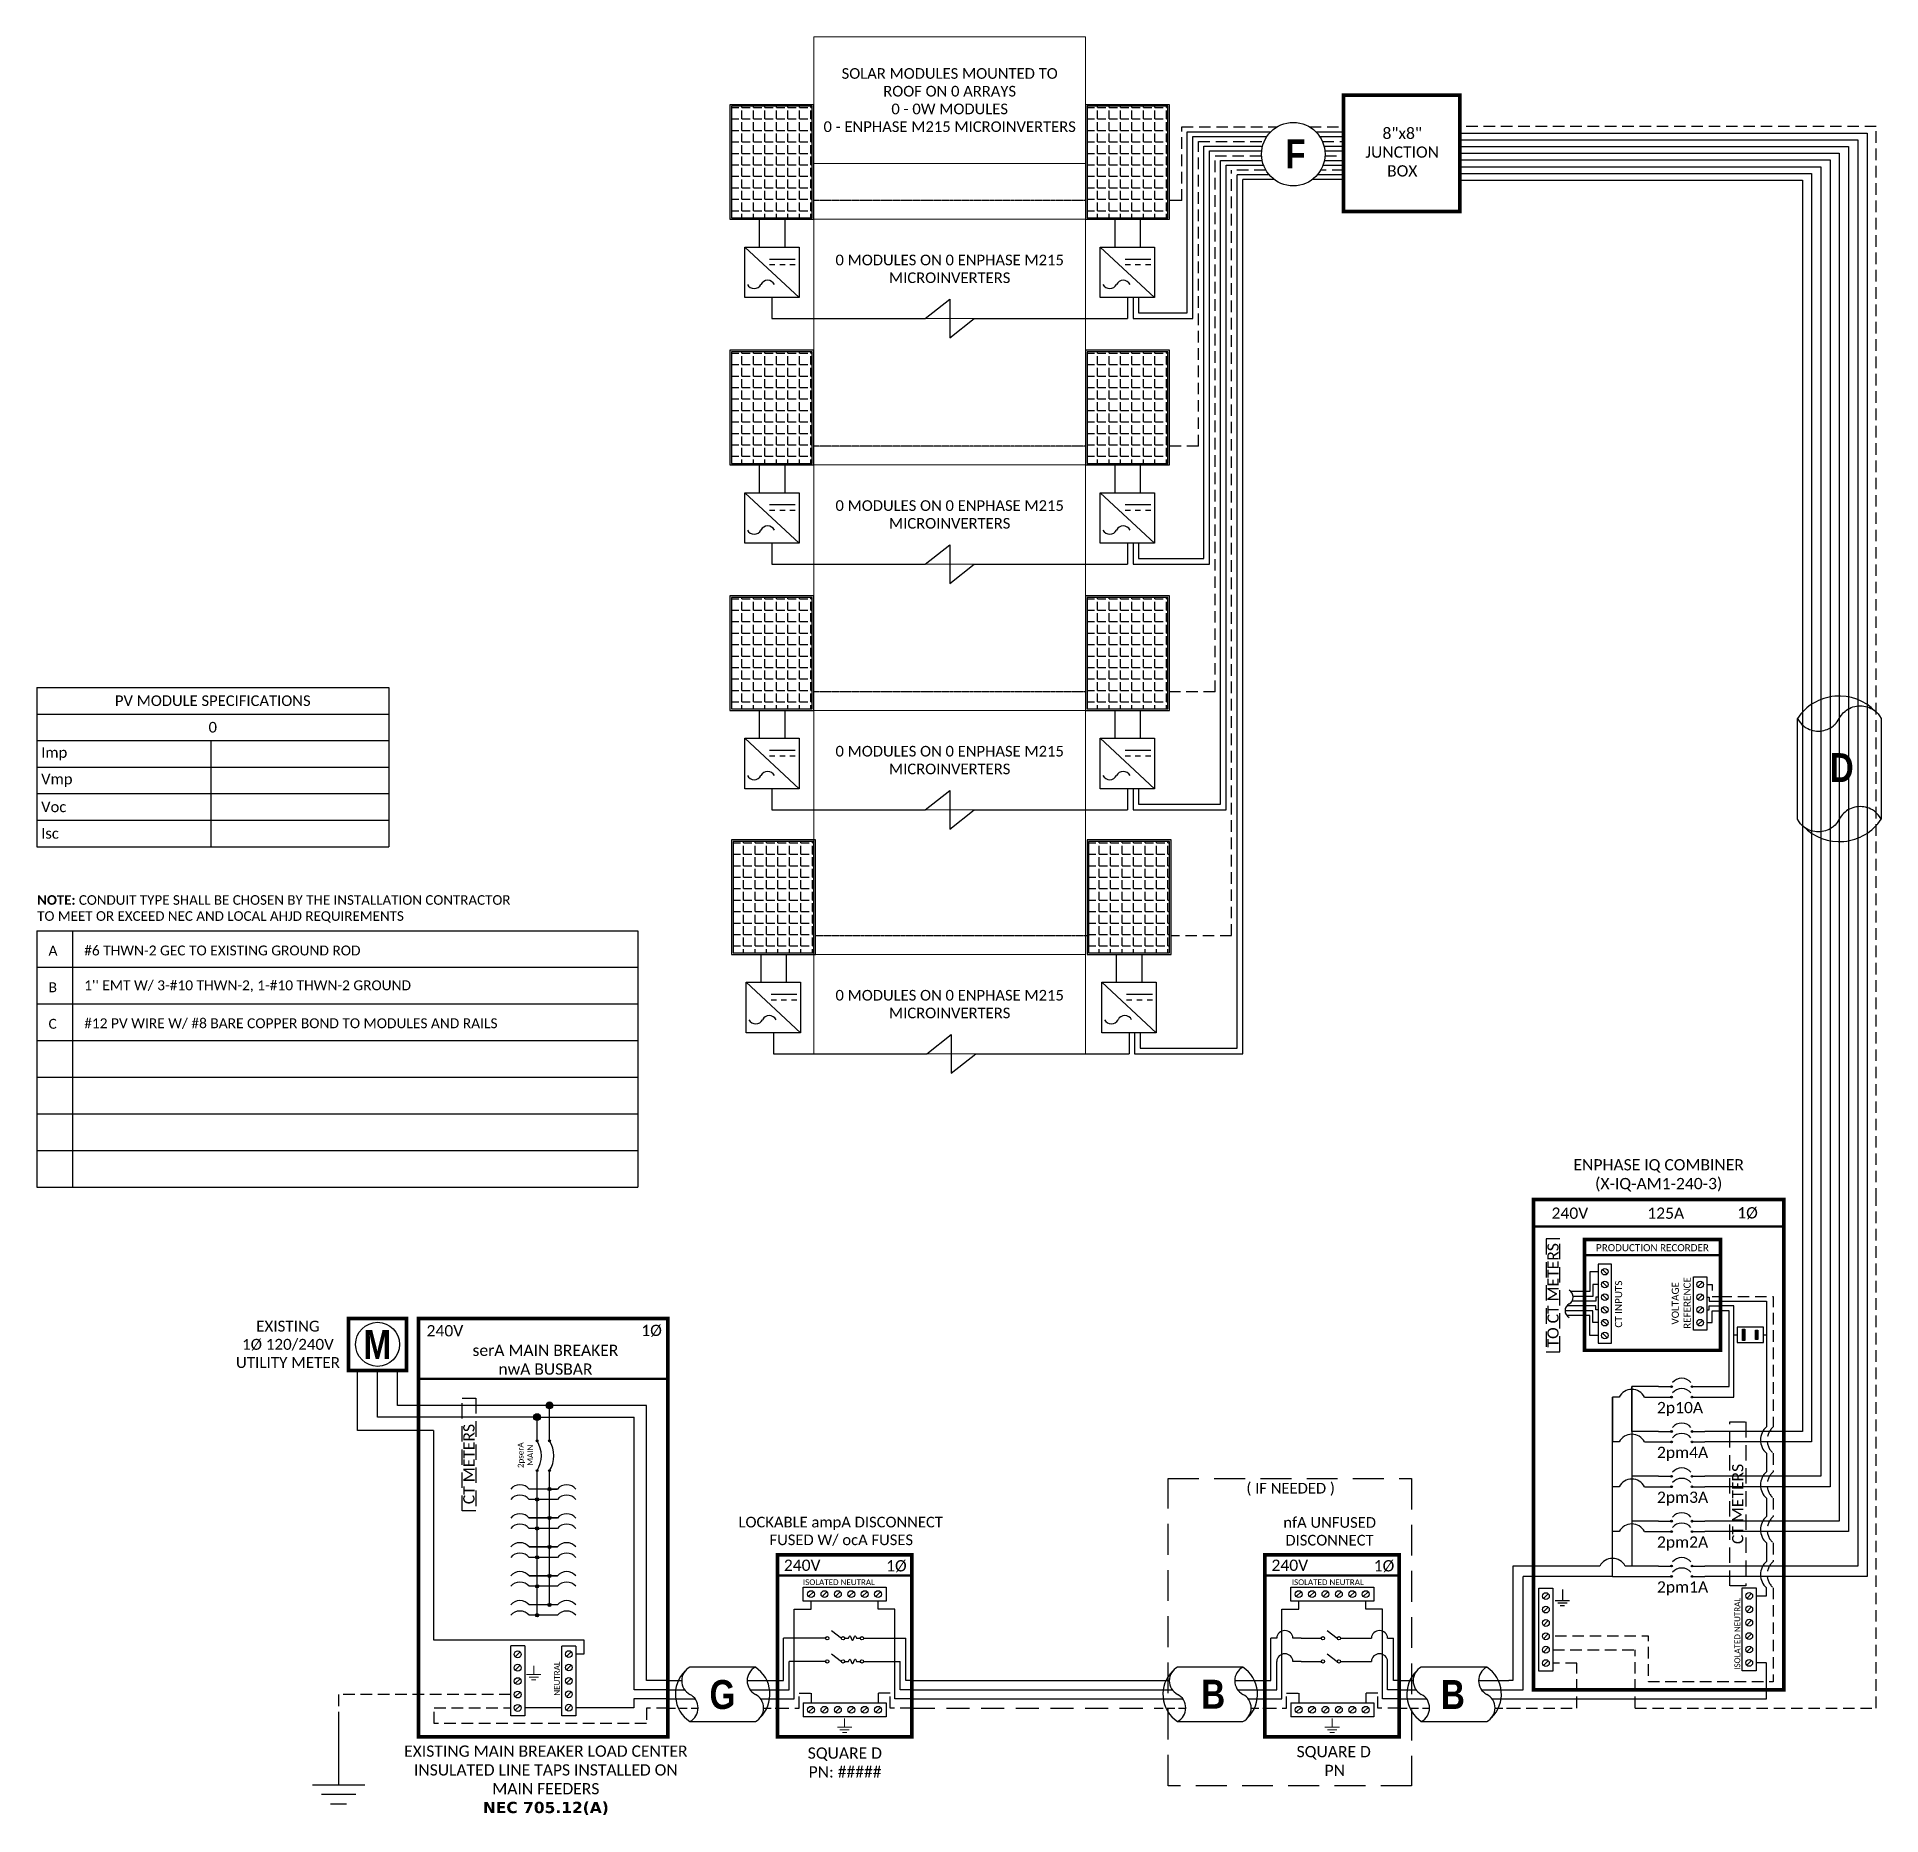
# Model space of a CAD drawing. Header units: feet. Extents: x 24463 to 25062, y 16038 to 16616.
import ezdxf

# ---------------------------------------------------------------- set-up
doc = ezdxf.new("R2010")
doc.units = ezdxf.units.FT
doc.header["$MEASUREMENT"] = 0
doc.linetypes.add('DASHED', pattern=[0.75, 0.5, -0.25])
doc.linetypes.add('HIDDEN', pattern=[0.375, 0.25, -0.125])
for name, color, linetype in [('E - MODULE', 7, 'Continuous'), ('ONE LINE BLOCKS', 7, 'Continuous'), ('TABLES', 7, 'Continuous'), ('TEXT', 7, 'Continuous'), ('Z - TITLEBLOCK TXT', 7, 'Continuous')]:
    doc.layers.add(name, color=color, linetype=linetype)
doc.styles.add('ONE LINE TXT', font='techb___.ttf')
doc.styles.get("Standard").update_dxf_attribs({"font": 'calibri.ttf'})

msp = doc.modelspace()

# ---------------------------------------------------------------- texts
at = {"color": 1, "linetype": 'Continuous', "char_height": 9.3833, "attachment_point": 1, "style": 'ONE LINE TXT'}
for s, insert in [('{\\W1;\\C256;F}', (24868.18, 16582.46)), ('{\\W1;\\C256;G}', (24681.24, 16082.17)), ('{\\W1;\\C256;B}', (24918.66, 16082.17))]:
    msp.add_mtext_dynamic_manual_height_columns(s, width=0.1385, gutter_width=2.13, heights=[0], dxfattribs=dict(at, insert=insert))
at = {"color": 10, "insert": (24462.99, 16337.04), "char_height": 3.10896, "attachment_point": 1}
msp.add_mtext_dynamic_manual_height_columns('\\A1;{\\fCalibri|b1|i0|c0|p34;NOTE:} {\\A0;\\H1.0052x;CONDUIT TYPE SHALL BE CHOSEN BY THE INSTALLATION CONTRACTOR\\PTO MEET OR EXCEED NEC AND LOCAL AHJD REQUIREMENTS}', width=164.3528, gutter_width=0, heights=[9.89], dxfattribs=at)
at = {"color": 1, "insert": (24603.14, 16151.67), "char_height": 3.658, "attachment_point": 5, "rotation": 90}
msp.add_mtext_dynamic_manual_height_columns(' CT METERS', width=27.4517, gutter_width=7.17, heights=[0], dxfattribs=at)

# ---------------------------------------------------------------- blocks, each defined once
blk = doc.blocks.new('*T26')
at = {"layer": 'Defpoints', "color": 8, "linetype": 'ByBlock', "lineweight": 0, "transparency": 16777216}
for p, q in [((0, 0), (88.16, 0)), ((0, 0), (0, -330.21)), ((88.16, 0), (88.16, -330.21)), ((0, -41.08), (88.16, -41.08)), ((0, -59.24), (88.16, -59.24)), ((0, -91.46), (88.16, -91.46)), ((0, -138.99), (88.16, -138.99)), ((0, -171.21), (88.16, -171.21)), ((0, -218.74), (88.16, -218.74)), ((0, -250.97), (88.16, -250.97)), ((0, -297.99), (88.16, -297.99)), ((0, -330.21), (88.16, -330.21))]:
    blk.add_line(p, q, dxfattribs=at)
at = {"color": 0, "linetype": 'Continuous', "transparency": 16777216, "char_height": 3.4544, "width": 83.574, "attachment_point": 5}
for s, insert in [('{\\fCalibri|b0|i0|c0;SOLAR MODULES MOUNTED TO ROOF ON 0 ARRAYS^J0 - 0W MODULES^J0 - ENPHASE M215 MICROINVERTERS', (44.08, -20.54)), ('{\\fCalibri|b0|i0|c0;', (44.08, -50.16)), ('{\\fCalibri|b0|i0|c0;0 MODULES ON 0 ENPHASE M215 MICROINVERTERS', (44.08, -75.35)), ('{\\fCalibri|b0|i0|c0;', (44.08, -115.23)), ('{\\fCalibri|b0|i0|c0;0 MODULES ON 0 ENPHASE M215 MICROINVERTERS', (44.08, -155.1)), ('{\\fCalibri|b0|i0|c0;', (44.08, -194.98)), ('{\\fCalibri|b0|i0|c0;0 MODULES ON 0 ENPHASE M215 MICROINVERTERS', (44.08, -234.86)), ('{\\fCalibri|b0|i0|c0;', (44.08, -274.48)), ('{\\fCalibri|b0|i0|c0;0 MODULES ON 0 ENPHASE M215 MICROINVERTERS', (44.08, -314.1))]:
    blk.add_mtext(s, dxfattribs=dict(at, insert=insert))
blk = doc.blocks.new('*U14')
at = {"color": 7, "linetype": 'Continuous'}
for p, q in [((-7.14, 13.31), (-28.39, 13.31)), ((-28.39, -4.31), (-7.14, -4.31))]:
    blk.add_line(p, q, dxfattribs=at)
at = {"color": 7}
for p, q in [((-35.53, 9), (-31.05, 9)), ((-9.81, 9), (0, 9))]:
    blk.add_line(p, q, dxfattribs=at)
at = {"color": 10}
for p, q in [((-35.53, 6), (-30.11, 6)), ((-8.87, 6), (0, 6))]:
    blk.add_line(p, q, dxfattribs=at)
at = {"color": 253}
for p, q in [((-35.53, 3), (-26.66, 3)), ((-5.41, 3), (0, 3))]:
    blk.add_line(p, q, dxfattribs=at)
at = {"color": 92, "linetype": 'HIDDEN', "ltscale": 10}
for p, q in [((-4.48, 0), (0, 0)), ((-35.53, 0), (-25.72, 0))]:
    blk.add_line(p, q, dxfattribs=at)
at = {"color": 7, "linetype": 'Continuous'}
for centre, start, end in [((-22.54, 4.5), 133.97324, 236.42648), ((-12.99, 4.5), 313.97324, 56.42648)]:
    blk.add_arc(centre, 10.58, start, end, dxfattribs=at)
at = {"linetype": 'Continuous'}
for centre, start, end in [((-26.08, 8.91), 117.66392, 242.33608), ((-4.83, 8.91), 117.66392, 242.33608), ((-30.7, 0.09), 297.66392, 62.33608), ((-9.45, 0.09), 297.66392, 62.33608)]:
    blk.add_arc(centre, 4.98, start, end, dxfattribs=at)
blk = doc.blocks.new('unfusedDisconnect')
at = {"lineweight": 50}
blk.add_line((-43.61, 43.06), (0, 43.06), dxfattribs=at)
at = {"color": 1, "linetype": 'Continuous'}
for p, q in [((-35.27, 34.78), (-35.27, 39.32)), ((-35.27, 39.32), (-8.32, 39.32)), ((-8.32, 39.32), (-8.32, 34.78)), ((-8.32, 34.78), (-35.27, 34.78)), ((-23.43, 25.18), (-20.16, 22.74)), ((-31.89, 22.73), (-25.32, 22.73)), ((-19.08, 22.73), (-11.7, 22.73)), ((-31.89, 15.2), (-25.32, 15.2)), ((-23.43, 17.65), (-20.16, 15.2)), ((-19.08, 15.2), (-11.7, 15.19)), ((-35.27, 1.76), (-8.32, 1.76)), ((-35.27, 1.76), (-35.27, -2.78)), ((-8.32, 1.76), (-8.32, -2.78)), ((-8.32, -2.78), (-35.27, -2.78))]:
    blk.add_line(p, q, dxfattribs=at)
at = {"color": 4, "linetype": 'Continuous'}
for p, q in [((-31.89, 37.83), (-33.46, 36.26)), ((-27.53, 37.83), (-29.11, 36.26)), ((-23.18, 37.83), (-24.76, 36.26)), ((-18.83, 37.83), (-20.41, 36.26)), ((-14.48, 37.83), (-16.06, 36.26)), ((-10.13, 37.83), (-11.7, 36.26)), ((-31.89, 0.28), (-33.46, -1.3)), ((-27.53, 0.28), (-29.11, -1.3)), ((-23.18, 0.28), (-24.76, -1.3)), ((-18.83, 0.28), (-20.41, -1.3)), ((-14.48, 0.28), (-16.06, -1.3)), ((-10.13, 0.28), (-11.7, -1.3))]:
    blk.add_line(p, q, dxfattribs=at)
at = {"color": 253, "linetype": 'Continuous'}
for p, q in [((-38.16, 3), (-38.16, 32.17)), ((-38.16, 32.17), (-32.67, 32.17)), ((-32.67, 32.17), (-32.67, 34.78)), ((-10.92, 32.17), (-10.92, 34.78)), ((-5.43, 32.17), (-10.92, 32.17)), ((-5.43, 3), (-5.43, 32.17)), ((-43.61, 3), (-38.16, 3)), ((0, 3), (-5.43, 3))]:
    blk.add_line(p, q, dxfattribs=at)
at = {"color": 7, "linetype": 'Continuous'}
for p, q in [((-41.66, 9), (-41.66, 22.73)), ((-39.8, 22.73), (-41.66, 22.73)), ((-31.89, 22.73), (-34.52, 22.73)), ((-11.7, 22.73), (-9.07, 22.73)), ((-3.79, 22.73), (-1.93, 22.73)), ((-1.93, 9), (-1.93, 22.73))]:
    blk.add_line(p, q, dxfattribs=at)
at = {"color": 10, "linetype": 'Continuous'}
for p, q in [((-39.8, 6), (-39.8, 15.2)), ((-31.89, 15.2), (-34.52, 15.2)), ((-11.7, 15.2), (-9.07, 15.2)), ((-3.79, 6), (-3.79, 15.2)), ((-43.61, 6), (-39.8, 6)), ((0, 6), (-3.79, 6))]:
    blk.add_line(p, q, dxfattribs=at)
at = {"color": 7}
for p, q in [((-43.61, 9), (-41.66, 9)), ((0, 9), (-1.93, 9))]:
    blk.add_line(p, q, dxfattribs=at)
at = {"color": 92, "linetype": 'HIDDEN', "ltscale": 15}
for p, q in [((-43.61, 0), (-36.58, 0)), ((-36.58, 0), (-36.58, 4.9)), ((-36.58, 4.9), (-32.67, 4.9)), ((-32.67, 4.9), (-32.67, 1.76)), ((-7.01, 4.9), (-10.92, 4.9)), ((-10.92, 4.9), (-10.92, 1.76)), ((-7.01, 0), (-7.01, 4.9)), ((0, 0), (-7.01, 0))]:
    blk.add_line(p, q, dxfattribs=at)
at = {"lineweight": 50, "const_width": 1.19}
blk.add_lwpolyline([(-43.61, -9.34), (-43.61, 49.84), (0, 49.84), (0, -9.34)], close=True, dxfattribs=at)
at = {"color": 92, "linetype": 'Continuous', "lineweight": 5, "ltscale": 0.05, "flags": 128}
for points in [[(-21.8, -3.32), (-21.8, -6.17)], [(-24.14, -6.17), (-19.45, -6.17)], [(-20.27, -7.03), (-23.32, -7.03)], [(-21.08, -7.9), (-22.51, -7.9)]]:
    blk.add_lwpolyline(points, dxfattribs=at)
at = {"color": 4, "linetype": 'Continuous'}
for centre in [(-32.67, 37.05), (-28.32, 37.05), (-23.97, 37.05), (-19.62, 37.05), (-15.27, 37.05), (-10.92, 37.05), (-32.67, -0.51), (-28.32, -0.51), (-23.97, -0.51), (-19.62, -0.51), (-15.27, -0.51), (-10.92, -0.51)]:
    blk.add_circle(centre, 1.11, dxfattribs=at)
at = {"color": 1, "linetype": 'Continuous'}
for centre in [(-24.78, 22.73), (-19.62, 22.73), (-24.78, 15.2), (-19.62, 15.2)]:
    blk.add_circle(centre, 0.541, dxfattribs=at)
at = {"color": 7, "linetype": 'Continuous'}
for centre in [(-37.16, 22.58), (-6.43, 22.58)]:
    blk.add_arc(centre, 2.64, 3.28193, 176.71807, dxfattribs=at)
at = {"color": 10, "linetype": 'Continuous'}
for centre in [(-37.16, 15.04), (-6.43, 15.04)]:
    blk.add_arc(centre, 2.64, 3.28193, 176.71807, dxfattribs=at)
at = {"color": 4, "linetype": 'Continuous'}
blk.add_text('ISOLATED NEUTRAL', height=1.8743, dxfattribs=at).set_placement((-34.91, 39.97))
at = {"color": 1}
for s, width, gutter_width, heights, insert, char_height, attachment_point in [('\\A1;\\pi17.559;nfA UNFUSED\\P\\pi18.229;DISCONNECT', 64.922, 0, [11.89], (-55.21, 62.04), 3.4544, 1), ('240V', 0.1481, 0.75, [0], (-35.55, 46.4), 3.658, 5), ('1Ø', 0.1481, 0.75, [0], (-4.98, 46.1), 3.658, 5), ('\\A1;\\pi13.903,t32.191;SQUARE D\\P\\pi22.981,t41.269;PN', 51.6906, 0.203, [45.94], (-47.25, -12.27), 3.6576, 1)]:
    blk.add_mtext_dynamic_manual_height_columns(s, width=width, gutter_width=gutter_width, heights=heights, dxfattribs=dict(at, insert=insert, char_height=char_height, attachment_point=attachment_point))
blk = doc.blocks.new('*U15')
at = {"color": 10, "linetype": 'DASHED', "ltscale": 20}
blk.add_lwpolyline([(-75.05, 74.56), (3.97, 74.56), (3.97, -25.17), (-75.05, -25.17)], close=True, dxfattribs=at)
at = {"color": 7}
for name, p in [('unfusedDisconnect', (0, 0)), ('*U14', (-43.61, 0))]:
    blk.add_blockref(name, p, dxfattribs=at)
at = {"color": 10, "insert": (-50.86, 73.16), "char_height": 3.4544, "attachment_point": 1}
blk.add_mtext_dynamic_manual_height_columns('\\A1;\\pi1.2092;( IF NEEDED )', width=30.7523, gutter_width=0, heights=[6.58], dxfattribs=at)
at = {"color": 1, "linetype": 'Continuous', "insert": (-64.3, 9.22), "char_height": 9.3833, "attachment_point": 1, "style": 'ONE LINE TXT'}
blk.add_mtext_dynamic_manual_height_columns('{\\W1;\\C256;B}', width=0.1385, gutter_width=2.13, heights=[0], dxfattribs=at)
blk = doc.blocks.new('*U21')
at = {"lineweight": 50}
blk.add_line((-43.61, 43.06), (0, 43.06), dxfattribs=at)
at = {"color": 1, "linetype": 'Continuous'}
for p, q in [((-35.27, 34.78), (-35.27, 39.32)), ((-35.27, 39.32), (-8.32, 39.32)), ((-8.32, 39.32), (-8.32, 34.78)), ((-8.32, 34.78), (-35.27, 34.78)), ((-26.07, 25.18), (-22.81, 22.74)), ((-21.73, 22.73), (-20.49, 22.73)), ((-17.94, 22.73), (-16.7, 22.73)), ((-26.07, 17.65), (-22.81, 15.2)), ((-21.73, 15.2), (-20.49, 15.2)), ((-17.94, 15.2), (-16.7, 15.2)), ((-35.27, 1.76), (-8.32, 1.76)), ((-35.27, 1.76), (-35.27, -2.78)), ((-8.32, 1.76), (-8.32, -2.78)), ((-8.32, -2.78), (-35.27, -2.78))]:
    blk.add_line(p, q, dxfattribs=at)
at = {"color": 4, "linetype": 'Continuous'}
for p, q in [((-31.89, 37.83), (-33.46, 36.26)), ((-27.53, 37.83), (-29.11, 36.26)), ((-23.18, 37.83), (-24.76, 36.26)), ((-18.83, 37.83), (-20.41, 36.26)), ((-14.48, 37.83), (-16.06, 36.26)), ((-10.13, 37.83), (-11.7, 36.26)), ((-31.89, 0.28), (-33.46, -1.3)), ((-27.53, 0.28), (-29.11, -1.3)), ((-23.18, 0.28), (-24.76, -1.3)), ((-18.83, 0.28), (-20.41, -1.3)), ((-14.48, 0.28), (-16.06, -1.3)), ((-10.13, 0.28), (-11.7, -1.3))]:
    blk.add_line(p, q, dxfattribs=at)
at = {"color": 253, "linetype": 'Continuous'}
for p, q in [((-38.16, 3), (-38.16, 32.17)), ((-38.16, 32.17), (-32.67, 32.17)), ((-32.67, 32.17), (-32.67, 34.78)), ((-10.92, 32.17), (-10.92, 34.78)), ((-5.43, 32.17), (-10.92, 32.17)), ((-5.43, 3), (-5.43, 32.17)), ((-43.61, 3), (-38.16, 3)), ((0, 3), (-5.43, 3))]:
    blk.add_line(p, q, dxfattribs=at)
at = {"color": 7, "linetype": 'Continuous'}
for p, q in [((-27.97, 22.73), (-41.66, 22.73)), ((-41.66, 9), (-41.66, 22.73)), ((-15.62, 22.73), (-1.93, 22.73)), ((-1.93, 9), (-1.93, 22.73))]:
    blk.add_line(p, q, dxfattribs=at)
at = {"color": 10, "linetype": 'Continuous'}
for p, q in [((-27.97, 15.2), (-39.8, 15.2)), ((-39.8, 6), (-39.8, 15.2)), ((-15.62, 15.2), (-3.79, 15.19)), ((-3.79, 6), (-3.79, 15.2)), ((-43.61, 6), (-39.8, 6)), ((0, 6), (-3.79, 6))]:
    blk.add_line(p, q, dxfattribs=at)
at = {"color": 7}
for p, q in [((-43.61, 9), (-41.66, 9)), ((0, 9), (-1.93, 9))]:
    blk.add_line(p, q, dxfattribs=at)
at = {"color": 92, "linetype": 'HIDDEN', "ltscale": 15}
for p, q in [((-43.61, 0), (-36.58, 0)), ((-36.58, 0), (-36.58, 4.9)), ((-36.58, 4.9), (-32.67, 4.9)), ((-32.67, 4.9), (-32.67, 1.76)), ((-7.01, 4.9), (-10.92, 4.9)), ((-10.92, 4.9), (-10.92, 1.76)), ((-7.01, 0), (-7.01, 4.9)), ((0, 0), (-7.01, 0))]:
    blk.add_line(p, q, dxfattribs=at)
at = {"lineweight": 50, "const_width": 1.19}
blk.add_lwpolyline([(-43.61, -9.34), (-43.61, 49.84), (0, 49.84), (0, -9.34)], close=True, dxfattribs=at)
at = {"color": 92, "linetype": 'Continuous', "lineweight": 5, "ltscale": 0.05, "flags": 128}
for points in [[(-21.8, -3.32), (-21.8, -6.17)], [(-24.14, -6.17), (-19.45, -6.17)], [(-20.27, -7.03), (-23.32, -7.03)], [(-21.08, -7.9), (-22.51, -7.9)]]:
    blk.add_lwpolyline(points, dxfattribs=at)
at = {"color": 4, "linetype": 'Continuous'}
for centre in [(-32.67, 37.05), (-28.32, 37.05), (-23.97, 37.05), (-19.62, 37.05), (-15.27, 37.05), (-10.92, 37.05), (-32.67, -0.51), (-28.32, -0.51), (-23.97, -0.51), (-19.62, -0.51), (-15.27, -0.51), (-10.92, -0.51)]:
    blk.add_circle(centre, 1.11, dxfattribs=at)
at = {"color": 1, "linetype": 'Continuous'}
for centre in [(-27.43, 22.73), (-22.27, 22.73), (-16.16, 22.73), (-27.43, 15.2), (-22.27, 15.2), (-16.16, 15.19)]:
    blk.add_circle(centre, 0.541, dxfattribs=at)
for points in [[(-20.49, 22.73), (-20.12, 23.49), (-19.22, 21.97), (-18.39, 23.49), (-17.94, 22.73)], [(-20.49, 15.2), (-20.12, 15.96), (-19.22, 14.43), (-18.39, 15.96), (-17.94, 15.2)]]:
    blk.add_spline(points, degree=3, dxfattribs=at)
at = {"color": 7}
blk.add_blockref('*U14', (-43.61, 0), dxfattribs=at)
at = {"color": 4, "linetype": 'Continuous'}
blk.add_text('ISOLATED NEUTRAL', height=1.8743, dxfattribs=at).set_placement((-35.32, 39.97))
at = {"color": 1}
for s, width, gutter_width, heights, insert, char_height, attachment_point in [('\\A1;\\pi2.6661;LOCKABLE ampA DISCONNECT \\P\\pi12.722;FUSED W/ ocA FUSES', 71.8931, 92.23, [18.56], (-58.88, 62.16), 3.4544, 1), ('240V', 0.1481, 0.75, [0], (-35.55, 46.4), 3.658, 5), ('1Ø', 0.1481, 0.75, [0], (-4.98, 46.1), 3.658, 5), ('\\A1;\\pi5.5987,t23.887;SQUARE D\\P\\pi5.8899,t24.178;PN: #####', 35.0816, 28.88, [13.54], (-39.35, -12.75), 3.6576, 1)]:
    blk.add_mtext_dynamic_manual_height_columns(s, width=width, gutter_width=gutter_width, heights=heights, dxfattribs=dict(at, insert=insert, char_height=char_height, attachment_point=attachment_point))
blk = doc.blocks.new('lineTapPanel')
at = {"linetype": 'Continuous'}
h = blk.add_hatch(color=254, dxfattribs=at)
h.dxf.hatch_style = 1
edge = h.paths.add_edge_path()
edge.add_arc((-38.44, 98.34), 1.11, 0, 360)
h = blk.add_hatch(color=254, dxfattribs=at)
h.dxf.hatch_style = 1
edge = h.paths.add_edge_path()
edge.add_arc((-42.47, 94.51), 1.11, 0, 360)
h = blk.add_hatch(color=1, dxfattribs=at)
h.dxf.hatch_style = 1
edge = h.paths.add_edge_path()
edge.add_arc((-42.47, 86.8), 0.291, 0, 360)
h = blk.add_hatch(color=1, dxfattribs=at)
h.dxf.hatch_style = 1
edge = h.paths.add_edge_path()
edge.add_arc((-38.44, 86.8), 0.291, 0, 360)
h = blk.add_hatch(color=1, dxfattribs=at)
h.dxf.hatch_style = 1
edge = h.paths.add_edge_path()
edge.add_arc((-42.47, 77.16), 0.291, 0, 360)
h = blk.add_hatch(color=1, dxfattribs=at)
h.dxf.hatch_style = 1
edge = h.paths.add_edge_path()
edge.add_arc((-38.44, 77.16), 0.291, 0, 360)
h = blk.add_hatch(color=1, dxfattribs=at)
h.dxf.hatch_style = 1
edge = h.paths.add_edge_path()
edge.add_arc((-42.47, 67.78), 0.528, 0, 360)
h = blk.add_hatch(color=1, dxfattribs=at)
h.dxf.hatch_style = 1
edge = h.paths.add_edge_path()
edge.add_arc((-38.44, 71.16), 0.528, 0, 360)
h = blk.add_hatch(color=1, dxfattribs=at)
h.dxf.hatch_style = 1
edge = h.paths.add_edge_path()
edge.add_arc((-38.44, 61.76), 0.528, 0, 360)
h = blk.add_hatch(color=1, dxfattribs=at)
h.dxf.hatch_style = 1
edge = h.paths.add_edge_path()
edge.add_arc((-42.47, 58.38), 0.528, 0, 360)
h = blk.add_hatch(color=1, dxfattribs=at)
h.dxf.hatch_style = 1
edge = h.paths.add_edge_path()
edge.add_arc((-42.47, 48.98), 0.528, 0, 360)
h = blk.add_hatch(color=1, dxfattribs=at)
h.dxf.hatch_style = 1
edge = h.paths.add_edge_path()
edge.add_arc((-38.44, 52.36), 0.528, 0, 360)
h = blk.add_hatch(color=1, dxfattribs=at)
h.dxf.hatch_style = 1
edge = h.paths.add_edge_path()
edge.add_arc((-38.44, 42.95), 0.528, 0, 360)
h = blk.add_hatch(color=1, dxfattribs=at)
h.dxf.hatch_style = 1
edge = h.paths.add_edge_path()
edge.add_arc((-42.47, 39.58), 0.528, 0, 360)
h = blk.add_hatch(color=1, dxfattribs=at)
h.dxf.hatch_style = 1
edge = h.paths.add_edge_path()
edge.add_arc((-42.47, 30.17), 0.528, 0, 360)
h = blk.add_hatch(color=1, dxfattribs=at)
h.dxf.hatch_style = 1
edge = h.paths.add_edge_path()
edge.add_arc((-38.44, 33.55), 0.528, 0, 360)
at = {"color": 155, "true_color": 0x647190}
blk.add_line((-80.92, 126.59), (0, 126.59), dxfattribs=at)
at = {"color": 253, "linetype": 'Continuous'}
for p, q in [((-100.73, 90.2), (-100.73, 109.7)), ((-76.04, 90.2), (-100.73, 90.2)), ((-76.04, 90.2), (-76.04, 22.16)), ((-76.04, 22.16), (-27.25, 22.16)), ((-27.25, 22.16), (-27.25, 17.57)), ((-27.25, 17.57), (-29.89, 17.57)), ((-11.01, 0.16), (-29.89, 0.16)), ((0, 3), (-11.01, 3)), ((-11.01, 3), (-11.01, 0.16))]:
    blk.add_line(p, q, dxfattribs=at)
at = {"color": 10, "linetype": 'Continuous'}
for p, q in [((-94.24, 94.51), (-94.24, 109.7)), ((-43.58, 94.51), (-94.24, 94.51)), ((-42.47, 87.09), (-42.47, 93.4)), ((-41.36, 94.51), (-10.98, 94.51)), ((-10.98, 6), (-10.98, 94.51)), ((-42.47, 30.17), (-42.47, 76.87)), ((-35.88, 67.78), (-45.04, 67.78)), ((-35.88, 58.38), (-45.04, 58.38)), ((-35.88, 48.98), (-45.04, 48.98)), ((-35.88, 39.58), (-45.04, 39.58)), ((-35.88, 30.17), (-45.04, 30.17)), ((0, 6), (-10.98, 6))]:
    blk.add_line(p, q, dxfattribs=at)
at = {"color": 7, "linetype": 'Continuous'}
for p, q in [((-87.75, 98.34), (-87.75, 109.7)), ((-39.56, 98.34), (-87.75, 98.34)), ((-38.44, 87.09), (-38.44, 97.23)), ((-6.96, 9), (-6.96, 98.34)), ((-38.44, 61.76), (-38.44, 76.87)), ((-35.88, 71.16), (-45.04, 71.16)), ((-38.44, 71.16), (-35.88, 71.16)), ((-45.04, 61.76), (-35.88, 61.76)), ((-35.88, 61.76), (-45.04, 61.76)), ((-38.44, 52.36), (-38.44, 61.76)), ((-45.04, 52.36), (-35.88, 52.36)), ((-35.88, 52.36), (-45.04, 52.36)), ((-38.44, 42.95), (-38.44, 52.36)), ((-45.04, 42.95), (-35.88, 42.95)), ((-35.88, 42.95), (-45.04, 42.95)), ((-38.44, 33.55), (-38.44, 42.95)), ((-35.88, 33.55), (-45.04, 33.55))]:
    blk.add_line(p, q, dxfattribs=at)
at = {"lineweight": 50}
blk.add_line((-80.92, 106.95), (0, 106.95), dxfattribs=at)
at = {"color": 7}
for p, q in [((-6.96, 98.34), (-37.33, 98.34)), ((0, 9), (-6.96, 9))]:
    blk.add_line(p, q, dxfattribs=at)
at = {"color": 1, "linetype": 'Continuous'}
for p, q in [((-51.03, -2.51), (-51.03, 20.23)), ((-46.49, 20.23), (-51.03, 20.23)), ((-46.49, 20.23), (-46.49, -2.51)), ((-34.43, -2.43), (-34.43, 20.16)), ((-29.89, 20.16), (-34.43, 20.16)), ((-29.89, 20.16), (-29.89, -2.43)), ((-46.49, -2.51), (-51.03, -2.51)), ((-29.89, -2.43), (-34.43, -2.43))]:
    blk.add_line(p, q, dxfattribs=at)
at = {"color": 4, "linetype": 'Continuous'}
for p, q in [((-47.97, 18.28), (-49.55, 16.71)), ((-31.37, 18.35), (-32.94, 16.78)), ((-47.97, 13.93), (-49.55, 12.36)), ((-31.37, 14), (-32.94, 12.43)), ((-47.97, 9.58), (-49.55, 8.01)), ((-31.37, 9.65), (-32.94, 8.08)), ((-47.97, 5.23), (-49.55, 3.66)), ((-47.97, 0.88), (-49.55, -0.69)), ((-31.37, 5.3), (-32.94, 3.73)), ((-31.37, 0.95), (-32.94, -0.62))]:
    blk.add_line(p, q, dxfattribs=at)
at = {"color": 92, "linetype": 'HIDDEN', "ltscale": 15}
for p, q in [((-51.03, 4.44), (-106.89, 4.44)), ((-106.89, 4.44), (-106.89, -4.87)), ((-75.84, -4.96), (-75.84, 0.09)), ((-75.84, 0.09), (-51.03, 0.09)), ((0, 0), (-6.96, 0)), ((-6.96, -4.96), (-75.84, -4.96)), ((-6.96, 0), (-6.96, -4.96))]:
    blk.add_line(p, q, dxfattribs=at)
at = {"color": 92, "linetype": 'Continuous', "ltscale": 15}
blk.add_line((-34.43, 0.09), (-46.49, 0.09), dxfattribs=at)
at = {"color": 92, "ltscale": 15}
blk.add_line((-106.89, -4.87), (-106.89, -24.84), dxfattribs=at)
at = {"lineweight": 50, "const_width": 1.19}
for points in [[(-103.67, 109.7), (-103.67, 126.59), (-84.82, 126.59), (-84.82, 109.7)], [(-80.92, -9.3), (-80.92, 126.59), (0, 126.59), (0, -9.3)]]:
    blk.add_lwpolyline(points, close=True, dxfattribs=at)
at = {"color": 92, "linetype": 'Continuous', "lineweight": 5, "ltscale": 0.05, "flags": 128}
for points in [[(-43.54, 13.81), (-43.54, 10.97)], [(-45.88, 10.97), (-41.2, 10.97)], [(-42.01, 10.1), (-45.07, 10.1)], [(-42.82, 9.23), (-44.25, 9.23)]]:
    blk.add_lwpolyline(points, dxfattribs=at)
at = {"color": 92, "linetype": 'Continuous', "ltscale": 4, "flags": 128}
for points in [[(-115.37, -24.84), (-98.41, -24.84)], [(-101.35, -27.98), (-112.43, -27.98)], [(-104.29, -31.12), (-109.49, -31.12)]]:
    blk.add_lwpolyline(points, dxfattribs=at)
at = {"linetype": 'Continuous'}
blk.add_circle((-94.24, 118.15), 7.15, dxfattribs=at)
at = {"color": 7, "linetype": 'Continuous'}
for centre in [(-38.44, 98.34), (-38.44, 98.34), (-42.47, 94.51)]:
    blk.add_circle(centre, 1.11, dxfattribs=at)
at = {"color": 1, "linetype": 'Continuous'}
for centre, radius in [((-42.47, 86.8), 0.291), ((-38.44, 86.8), 0.291), ((-42.47, 77.16), 0.291), ((-38.44, 77.16), 0.291), ((-42.47, 67.78), 0.528), ((-38.44, 71.16), 0.528), ((-38.44, 61.76), 0.528), ((-42.47, 58.38), 0.528), ((-42.47, 48.98), 0.528), ((-38.44, 52.36), 0.528), ((-38.44, 42.95), 0.528), ((-42.47, 39.58), 0.528), ((-42.47, 30.17), 0.528), ((-38.44, 33.55), 0.528)]:
    blk.add_circle(centre, radius, dxfattribs=at)
at = {"color": 4, "linetype": 'Continuous'}
for centre in [(-48.76, 17.49), (-32.16, 17.57), (-48.76, 13.14), (-32.16, 13.21), (-48.76, 8.79), (-32.16, 8.86), (-48.76, 4.44), (-48.76, 0.09), (-32.16, 4.51), (-32.16, 0.16)]:
    blk.add_circle(centre, 1.11, dxfattribs=at)
at = {"color": 1, "linetype": 'Continuous'}
for centre, radius, start, end in [((-50.14, 81.98), 9.06, 327.87082, 32.12918), ((-46.11, 81.98), 9.06, 327.87082, 32.12918), ((-48.03, 68.62), 3.93, 40.3392, 139.6608), ((-32.88, 68.62), 3.93, 40.3392, 139.6608), ((-48.03, 65.24), 3.93, 40.3392, 139.6608), ((-32.88, 65.24), 3.93, 40.3392, 139.6608), ((-48.03, 59.21), 3.93, 40.3392, 139.6608), ((-32.88, 59.21), 3.93, 40.3392, 139.6608), ((-48.03, 55.84), 3.93, 40.3392, 139.6608), ((-32.88, 55.84), 3.93, 40.3392, 139.6608), ((-48.03, 49.81), 3.93, 40.3392, 139.6608), ((-48.03, 46.43), 3.93, 40.3392, 139.6608), ((-32.88, 49.81), 3.93, 40.3392, 139.6608), ((-32.88, 46.43), 3.93, 40.3392, 139.6608), ((-48.03, 40.41), 3.93, 40.3392, 139.6608), ((-32.88, 40.41), 3.93, 40.3392, 139.6608), ((-48.03, 37.03), 3.93, 40.3392, 139.6608), ((-32.88, 37.03), 3.93, 40.3392, 139.6608), ((-48.03, 31.01), 3.93, 40.3392, 139.6608), ((-48.03, 27.63), 3.93, 40.3392, 139.6608), ((-32.88, 31.01), 3.93, 40.3392, 139.6608), ((-32.88, 27.63), 3.93, 40.3392, 139.6608)]:
    blk.add_arc(centre, radius, start, end, dxfattribs=at)
at = {"color": 253, "linetype": 'Continuous', "style": 'ONE LINE TXT'}
blk.add_text('M', height=9.38, dxfattribs=at).set_placement((-98.8, 113.43))
at = {"color": 4, "linetype": 'Continuous'}
blk.add_text('NEUTRAL', height=1.874, rotation=90, dxfattribs=at).set_placement((-35.08, 4.08))
at = {"color": 1, "attachment_point": 5}
for s, width, gutter_width, heights, insert, char_height in [('EXISTING\\P1Ø 120/240V UTILITY METER', 37.8067, 7.17, [0], (-123.35, 118.13), 3.5433), ('240V', 0.1481, 0.75, [0], (-72.39, 122.54), 3.658), ('1Ø', 0.1481, 0.75, [0], (-5.31, 122.54), 3.658), ('serA MAIN BREAKER\\PnwA BUSBAR', 72.4998, 0.75, [0], (-39.75, 113.14), 3.6576), ('EXISTING MAIN BREAKER LOAD CENTER INSULATED LINE TAPS INSTALLED ON MAIN FEEDERS\\P{\\fVerdana|b1|i0|c0|p34;NEC 705.12(A)}', 98.9176, 7.17, [106.42], (-39.63, -23.42), 3.6576)]:
    blk.add_mtext_dynamic_manual_height_columns(s, width=width, gutter_width=gutter_width, heights=heights, dxfattribs=dict(at, insert=insert, char_height=char_height))
at = {"color": 4, "linetype": 'Continuous', "insert": (-46.25, 82.15), "char_height": 1.874, "attachment_point": 5, "rotation": 90}
blk.add_mtext_dynamic_manual_height_columns('2pserA\\PMAIN', width=0.1481, gutter_width=0.75, heights=[0], dxfattribs=at)
blk = doc.blocks.new('*U23')
at = {"color": 7}
blk.add_blockref('lineTapPanel', (0, 0), dxfattribs=at)
blk = doc.blocks.new('8x8box')
at = {"lineweight": 50, "const_width": 1.19}
blk.add_lwpolyline([(37.78, 0), (0, 0), (0, 37.78), (37.78, 37.78)], close=True, dxfattribs=at)
at = {"color": 1, "insert": (19.03, 19.26), "char_height": 3.6576, "attachment_point": 5}
blk.add_mtext_dynamic_manual_height_columns('8"x8"  JUNCTION BOX ', width=0.4767, gutter_width=7.17, heights=[0], dxfattribs=at)
blk = doc.blocks.new('*T27')
at = {"color": 0, "lineweight": -2, "transparency": 16777216}
for p, q in [((0, 0), (114.19, 0)), ((0, 0), (0, -51.69)), ((114.19, 0), (114.19, -51.69)), ((0, -8.62), (114.19, -8.62)), ((0, -17.23), (114.19, -17.23)), ((56.41, -17.23), (56.41, -51.69)), ((0, -25.85), (114.19, -25.85)), ((0, -34.46), (114.19, -34.46)), ((0, -43.08), (114.19, -43.08)), ((0, -51.69), (114.19, -51.69))]:
    blk.add_line(p, q, dxfattribs=at)
at = {"color": 0, "linetype": 'Continuous', "transparency": 16777216, "char_height": 3.4544}
for s, insert, width, attachment_point in [('{\\fCalibri|b0|i0|c0;PV MODULE SPECIFICATIONS', (57.09, -4.31), 111.433, 5), ('{\\fCalibri|b0|i0|c0;0', (57.09, -12.92), 111.433, 5), ('{\\fCalibri|b0|i0|c0;Imp', (1.38, -21.54), 53.6551, 4), ('{\\fCalibri|b0|i0|c0;', (57.78, -21.54), 55.0254, 4), ('{\\fCalibri|b0|i0|c0;Vmp', (1.38, -30.15), 53.6551, 4), ('{\\fCalibri|b0|i0|c0;', (57.78, -30.15), 55.0254, 4), ('{\\fCalibri|b0|i0|c0;Voc', (1.38, -38.77), 53.6551, 4), ('{\\fCalibri|b0|i0|c0;', (57.78, -38.77), 55.0254, 4), ('{\\fCalibri|b0|i0|c0;Isc', (1.38, -47.39), 53.6551, 4), ('{\\fCalibri|b0|i0|c0;', (57.78, -47.39), 55.0254, 4)]:
    blk.add_mtext(s, dxfattribs=dict(at, insert=insert, width=width, attachment_point=attachment_point))
blk = doc.blocks.new('*U18')
at = {"color": 7}
blk.add_line((-79.14, 9), (0, 9), dxfattribs=at)
at = {"color": 10}
blk.add_line((-79.14, 6), (0, 6), dxfattribs=at)
at = {"color": 253}
blk.add_line((-79.14, 3), (0, 3), dxfattribs=at)
at = {"color": 92, "linetype": 'DASHED', "ltscale": 15}
blk.add_line((-79.14, 0), (0, 0), dxfattribs=at)
blk = doc.blocks.new('*T25')
at = {"linetype": 'ByBlock', "lineweight": -2, "transparency": 16777216}
for p, q in [((0, 0), (195.1, 0)), ((0, 0), (0, -83.27)), ((11.58, 0), (11.58, -83.27)), ((195.1, 0), (195.1, -83.27)), ((0, -11.84), (195.1, -11.84)), ((0, -23.75), (195.1, -23.75)), ((0, -35.65), (195.1, -35.65)), ((0, -47.56), (195.1, -47.56)), ((0, -59.46), (195.1, -59.46)), ((0, -71.37), (195.1, -71.37)), ((0, -83.27), (195.1, -83.27))]:
    blk.add_line(p, q, dxfattribs=at)
at = {"color": 0, "linetype": 'Continuous', "transparency": 16777216, "char_height": 3.2119, "attachment_point": 7}
for s, insert, width in [('{\\fCalibri|b0|i0|c0;A', (3.78, -8.06), 4.025), ('{\\fCalibri|b0|i0|c0;#6 THWN-2 GEC TO EXISTING GROUND ROD', (15.36, -8.06), 175.9562), ('{\\fCalibri|b0|i0|c0;B', (3.78, -19.97), 4.025), ("{\\fCalibri|b0|i0|c0;1'' EMT W/ 3-#10 THWN-2, 1-#10 THWN-2 GROUND", (15.36, -19.97), 175.9562), ('{\\fCalibri|b0|i0|c0;C', (3.78, -31.87), 4.025), ('{\\fCalibri|b0|i0|c0;#12 PV WIRE W/ #8 BARE COPPER BOND TO MODULES AND RAILS', (15.36, -31.87), 175.9562), ('{\\fCalibri|b0|i0|c0;', (3.78, -43.78), 4.025), ('{\\fCalibri|b0|i0|c0;', (15.36, -43.78), 175.9562), ('{\\fCalibri|b0|i0|c0;', (3.78, -55.68), 4.025), ('{\\fCalibri|b0|i0|c0;', (15.36, -55.68), 175.9562), ('{\\fCalibri|b0|i0|c0;', (3.78, -67.59), 4.025), ('{\\fCalibri|b0|i0|c0;', (15.36, -67.59), 175.9562), ('{\\fCalibri|b0|i0|c0;', (3.78, -79.5), 4.025), ('{\\fCalibri|b0|i0|c0;', (15.36, -79.5), 175.9562)]:
    blk.add_mtext(s, dxfattribs=dict(at, insert=insert, width=width))
blk = doc.blocks.new('*U24')
at = {"color": 7}
blk.add_lwpolyline([(-13.57, 16.36), (-13.04, 15.49), (-13.04, 15.49), (-13.04, 15.49), (-12.57, 14.89), (-12.16, 14.45), (-11.78, 14.11), (-11.38, 13.79), (-10.75, 13.35), (-10.24, 13.08), (-9.69, 12.82), (-9.13, 12.62), (-8.55, 12.46), (-7.97, 12.35), (-7.39, 12.28), (-6.78, 12.25), (-6.19, 12.28), (-5.6, 12.35), (-5.02, 12.46), (-4.44, 12.62), (-3.89, 12.83), (-3.34, 13.07), (-2.82, 13.36), (-2.36, 13.66), (-2.04, 13.91), (-1.86, 14.05), (-1.39, 14.47), (-1.04, 14.86), (-0.68, 15.3), (-0.32, 15.8), (0, 16.36), (0.32, 16.92), (0.68, 17.42), (1.04, 17.86), (1.39, 18.25), (1.86, 18.67), (2.04, 18.81), (2.36, 19.05), (2.82, 19.36), (3.34, 19.64), (3.89, 19.89), (4.44, 20.09), (5.02, 20.26), (5.6, 20.37), (6.19, 20.44), (6.78, 20.46), (7.39, 20.44), (7.97, 20.37), (8.55, 20.26), (9.13, 20.1), (9.69, 19.89), (10.24, 19.64), (10.75, 19.36), (11.38, 18.93), (11.78, 18.61), (12.16, 18.27), (12.57, 17.82), (13.04, 17.23), (13.04, 17.23), (13.04, 17.23), (13.57, 16.36), (13.57, -16.36), (13.04, -15.49), (13.04, -15.49), (13.04, -15.49), (12.57, -14.89), (12.16, -14.45), (11.78, -14.11), (11.38, -13.79), (10.75, -13.35), (10.24, -13.08), (9.69, -12.82), (9.13, -12.62), (8.55, -12.46), (7.97, -12.35), (7.39, -12.28), (6.78, -12.25), (6.19, -12.28), (5.6, -12.35), (5.02, -12.46), (4.44, -12.62), (3.89, -12.83), (3.34, -13.07), (2.82, -13.36), (2.36, -13.66), (2.04, -13.91), (1.86, -14.05), (1.39, -14.47), (1.04, -14.86), (0.68, -15.3), (0.32, -15.8), (0, -16.36), (-0.32, -16.92), (-0.68, -17.42), (-1.04, -17.86), (-1.39, -18.25), (-1.86, -18.67), (-2.04, -18.81), (-2.36, -19.05), (-2.82, -19.36), (-3.34, -19.64), (-3.89, -19.89), (-4.44, -20.09), (-5.02, -20.26), (-5.6, -20.37), (-6.19, -20.44), (-6.78, -20.46), (-7.39, -20.44), (-7.97, -20.37), (-8.55, -20.26), (-9.13, -20.1), (-9.69, -19.89), (-10.24, -19.64), (-10.75, -19.36), (-11.38, -18.93), (-11.78, -18.61), (-12.16, -18.27), (-12.57, -17.82), (-13.04, -17.23), (-13.04, -17.23), (-13.04, -17.23), (-13.57, -16.36), (-13.57, -16.36)], close=True, dxfattribs=at)
at = {"color": 7, "linetype": 'Continuous'}
for centre, start, end in [((0, 7.35), 43.97324, 146.42648), ((0, -7.35), 223.97324, 326.42648)]:
    blk.add_arc(centre, 16.29, start, end, dxfattribs=at)
at = {"color": 1, "linetype": 'Continuous', "insert": (-3.09, 5.1), "char_height": 9.3833, "attachment_point": 1, "style": 'ONE LINE TXT'}
blk.add_mtext_dynamic_manual_height_columns('{\\W1;\\C256;D}', width=0.1385, gutter_width=2.13, heights=[0], dxfattribs=at)
blk = doc.blocks.new('ENPHASE COMBINER 4 CKT')
h = blk.add_hatch(color=1)
h.dxf.hatch_style = 1
h.paths.add_polyline_path([(80.12, 122.78), (80.89, 122.78), (80.89, 119.7), (80.12, 119.7)])
h.paths.add_polyline_path([(75.84, 123.1), (76.61, 123.1), (76.61, 119.37), (75.84, 119.37)])
at = {"layer": 'ONE LINE BLOCKS', "linetype": 'Continuous'}
h = blk.add_hatch(color=1, dxfattribs=at)
h.dxf.hatch_style = 1
edge = h.paths.add_edge_path()
edge.add_arc((52.8, 104.41), 0.291, 0, 360)
h = blk.add_hatch(color=1, dxfattribs=at)
h.dxf.hatch_style = 1
edge = h.paths.add_edge_path()
edge.add_arc((59.47, 104.41), 0.291, 0, 360)
h = blk.add_hatch(color=1, dxfattribs=at)
h.dxf.hatch_style = 1
edge = h.paths.add_edge_path()
edge.add_arc((52.8, 101.03), 0.291, 0, 360)
h = blk.add_hatch(color=1, dxfattribs=at)
h.dxf.hatch_style = 1
edge = h.paths.add_edge_path()
edge.add_arc((59.47, 101.03), 0.291, 0, 360)
h = blk.add_hatch(color=1, dxfattribs=at)
h.dxf.hatch_style = 1
edge = h.paths.add_edge_path()
edge.add_arc((52.8, 89.85), 0.291, 0, 360)
h = blk.add_hatch(color=1, dxfattribs=at)
h.dxf.hatch_style = 1
edge = h.paths.add_edge_path()
edge.add_arc((59.47, 89.85), 0.291, 0, 360)
h = blk.add_hatch(color=1, dxfattribs=at)
h.dxf.hatch_style = 1
edge = h.paths.add_edge_path()
edge.add_arc((52.8, 86.47), 0.291, 0, 360)
h = blk.add_hatch(color=1, dxfattribs=at)
h.dxf.hatch_style = 1
edge = h.paths.add_edge_path()
edge.add_arc((59.47, 86.47), 0.291, 0, 360)
h = blk.add_hatch(color=1, dxfattribs=at)
h.dxf.hatch_style = 1
edge = h.paths.add_edge_path()
edge.add_arc((52.8, 75.29), 0.291, 0, 360)
h = blk.add_hatch(color=1, dxfattribs=at)
h.dxf.hatch_style = 1
edge = h.paths.add_edge_path()
edge.add_arc((52.8, 71.91), 0.291, 0, 360)
h = blk.add_hatch(color=1, dxfattribs=at)
h.dxf.hatch_style = 1
edge = h.paths.add_edge_path()
edge.add_arc((59.47, 75.29), 0.291, 0, 360)
h = blk.add_hatch(color=1, dxfattribs=at)
h.dxf.hatch_style = 1
edge = h.paths.add_edge_path()
edge.add_arc((59.47, 71.91), 0.291, 0, 360)
h = blk.add_hatch(color=1, dxfattribs=at)
h.dxf.hatch_style = 1
edge = h.paths.add_edge_path()
edge.add_arc((52.8, 60.73), 0.291, 0, 360)
h = blk.add_hatch(color=1, dxfattribs=at)
h.dxf.hatch_style = 1
edge = h.paths.add_edge_path()
edge.add_arc((59.47, 60.73), 0.291, 0, 360)
h = blk.add_hatch(color=1, dxfattribs=at)
h.dxf.hatch_style = 1
edge = h.paths.add_edge_path()
edge.add_arc((52.8, 57.35), 0.291, 0, 360)
h = blk.add_hatch(color=1, dxfattribs=at)
h.dxf.hatch_style = 1
edge = h.paths.add_edge_path()
edge.add_arc((59.47, 57.35), 0.291, 0, 360)
h = blk.add_hatch(color=1, dxfattribs=at)
h.dxf.hatch_style = 1
edge = h.paths.add_edge_path()
edge.add_arc((52.8, 46.17), 0.291, 0, 360)
h = blk.add_hatch(color=1, dxfattribs=at)
h.dxf.hatch_style = 1
edge = h.paths.add_edge_path()
edge.add_arc((52.8, 42.79), 0.291, 0, 360)
h = blk.add_hatch(color=1, dxfattribs=at)
h.dxf.hatch_style = 1
edge = h.paths.add_edge_path()
edge.add_arc((59.47, 46.17), 0.291, 0, 360)
h = blk.add_hatch(color=1, dxfattribs=at)
h.dxf.hatch_style = 1
edge = h.paths.add_edge_path()
edge.add_arc((59.47, 42.79), 0.291, 0, 360)
at = {"color": 7, "linetype": 'Continuous'}
for p, q in [((95.29, 165.16), (95.29, 89.85)), ((101.29, 165.16), (101.29, 75.29)), ((107.29, 165.16), (107.29, 60.73)), ((113.29, 165.16), (113.29, 46.17)), ((39.94, 104.41), (39.94, 89.85)), ((39.94, 89.85), (39.94, 104.41)), ((48.6, 104.41), (39.94, 104.41)), ((39.94, 104.41), (39.94, 89.85)), ((48.6, 89.85), (39.94, 89.85)), ((39.94, 89.85), (39.94, 75.29)), ((39.94, 89.85), (39.94, 89.85)), ((39.94, 89.85), (39.94, 89.85)), ((95.29, 89.85), (63.67, 89.85)), ((48.6, 75.29), (39.94, 75.29)), ((39.94, 75.29), (39.94, 60.73)), ((101.29, 75.29), (63.67, 75.29)), ((48.6, 60.73), (39.94, 60.73)), ((39.94, 60.73), (39.94, 46.17)), ((107.29, 60.73), (63.67, 60.73)), ((29.53, 46.17), (1.34, 46.17)), ((1.34, 46.17), (1.34, 9)), ((48.6, 46.17), (37.77, 46.17)), ((113.29, 46.17), (63.67, 46.17)), ((1.34, 9), (0, 9))]:
    blk.add_line(p, q, dxfattribs=at)
at = {"color": 10, "linetype": 'Continuous'}
for p, q in [((98.29, 165.16), (98.29, 86.47)), ((104.29, 165.16), (104.29, 71.91)), ((110.29, 165.16), (110.29, 57.35)), ((116.29, 165.16), (116.29, 42.79)), ((71.5, 118.72), (71.5, 129.07)), ((73.05, 101.03), (73.05, 130.62)), ((33.65, 86.47), (33.65, 101.03)), ((35.83, 101.03), (33.65, 101.03)), ((33.65, 101.03), (33.65, 86.47)), ((33.65, 86.47), (33.65, 101.03)), ((44.06, 101.03), (48.6, 101.03)), ((63.67, 101.03), (73.05, 101.03)), ((33.65, 71.91), (33.65, 86.47)), ((35.83, 86.47), (33.65, 86.47)), ((44.06, 86.47), (48.6, 86.47)), ((98.29, 86.47), (63.67, 86.47)), ((33.65, 57.35), (33.65, 71.91)), ((35.83, 71.91), (33.65, 71.91)), ((44.06, 71.91), (48.6, 71.91)), ((104.29, 71.91), (63.67, 71.91)), ((33.65, 42.79), (33.65, 57.35)), ((35.83, 57.35), (33.65, 57.35)), ((44.06, 57.35), (48.6, 57.35)), ((110.29, 57.35), (63.67, 57.35)), ((33.65, 42.79), (4.63, 42.79)), ((4.63, 6), (4.63, 42.79)), ((33.65, 42.79), (48.6, 42.79)), ((116.29, 42.79), (63.67, 42.79)), ((0, 6), (4.63, 6))]:
    blk.add_line(p, q, dxfattribs=at)
at = {"linetype": 'Continuous'}
for p, q in [((71.5, 104.41), (71.5, 129.07)), ((73.05, 121.24), (74.11, 121.24)), ((63.67, 104.41), (71.5, 104.41))]:
    blk.add_line(p, q, dxfattribs=at)
at = {"color": 253, "linetype": 'Continuous'}
for p, q in [((82.63, 121.24), (83.68, 121.24)), ((83.68, 82.78), (83.68, 76.78)), ((83.68, 68.22), (83.68, 62.22)), ((83.68, 53.66), (83.68, 47.66)), ((83.68, 14.71), (80.32, 14.71)), ((83.68, 3), (83.68, 14.64)), ((0, 3), (83.68, 3))]:
    blk.add_line(p, q, dxfattribs=at)
at = {"linetype": 'Continuous', "flags": 128}
for points in [[(29, 141.74), (26.33, 141.74), (26.33, 135.27), (20.17, 135.27)], [(29, 133.46), (28.21, 133.46), (28.21, 132.17), (20.54, 132.17)], [(29, 137.6), (27.27, 137.6), (27.27, 133.72), (20.91, 133.72)], [(29, 125.19), (27.27, 125.19), (27.27, 129.07), (18.25, 129.07)], [(29, 129.33), (28.21, 129.33), (28.21, 130.62), (18.79, 130.62)], [(29, 121.05), (26.33, 121.05), (26.33, 127.52), (18.8, 127.52)], [(64.27, 125.19), (66.01, 125.19), (66.01, 129.07), (68.7, 129.07)], [(71.5, 129.07), (68.7, 129.07)]]:
    blk.add_lwpolyline(points, dxfattribs=at)
at = {"color": 253, "linetype": 'Continuous', "flags": 128}
for points in [[(64.27, 133.46), (65.06, 133.46), (65.06, 132.17), (68.7, 132.17)], [(68.7, 132.17), (83.68, 132.17), (83.68, 91.34)], [(80.32, 36.46), (83.68, 36.46), (83.68, 39.1)]]:
    blk.add_lwpolyline(points, dxfattribs=at)
at = {"color": 10, "linetype": 'Continuous', "flags": 128}
for points in [[(64.27, 129.33), (65.06, 129.33), (65.06, 130.62), (68.7, 130.62)], [(73.05, 130.62), (68.7, 130.62)]]:
    blk.add_lwpolyline(points, dxfattribs=at)
at = {"color": 1}
for points in [[(82.63, 123.77), (74.11, 123.77), (74.11, 118.71), (82.63, 118.71)], [(75.84, 123.1), (76.61, 123.1), (76.61, 119.37), (75.84, 119.37)], [(80.12, 122.78), (80.89, 122.78), (80.89, 119.7), (80.12, 119.7)]]:
    blk.add_lwpolyline(points, close=True, dxfattribs=at)
at = {"linetype": 'Continuous'}
for centre, start, end in [((18.43, 133.49), 297.66392, 62.33608), ((20.74, 129.08), 117.66392, 242.33608)]:
    blk.add_arc(centre, 2.49, start, end, dxfattribs=at)
at = {"color": 10, "linetype": 'Continuous'}
for centre in [(39.94, 98.87), (39.94, 84.31), (39.94, 69.75), (39.94, 55.19)]:
    blk.add_arc(centre, 4.65, 27.66392, 152.33608, dxfattribs=at)
at = {"color": 253, "linetype": 'Continuous'}
for centre in [(87.26, 87.06), (87.26, 72.5), (87.26, 57.94), (87.26, 43.38)]:
    blk.add_arc(centre, 5.58, 129.92155, 230.07845, dxfattribs=at)
at = {"color": 7, "linetype": 'Continuous'}
blk.add_arc((33.65, 44.01), 4.65, 27.66392, 152.33608, dxfattribs=at)
at = {"layer": 'E - MODULE', "color": 10, "linetype": 'DASHED', "ltscale": 10}
for points in [[(16.54, 115.76), (16.54, 152.36), (12.1, 152.36), (12.1, 115.76)], [(71.72, 39.7), (71.72, 92.94), (76.9, 92.94), (76.9, 39.7)]]:
    blk.add_lwpolyline(points, close=True, dxfattribs=at)
at = {"layer": 'ONE LINE BLOCKS', "lineweight": 50}
for p, q in [((8.04, 156.46), (89.29, 156.46)), ((24.57, 147.09), (68.7, 147.09))]:
    blk.add_line(p, q, dxfattribs=at)
for points, const_width in [([(8.04, 6.01), (8.04, 165.16), (89.29, 165.16), (89.29, 6.01)], 1.19), ([(68.7, 116.21), (68.7, 152.2), (24.57, 152.2), (24.57, 116.21)], 1.13)]:
    blk.add_lwpolyline(points, close=True, dxfattribs=dict(at, const_width=const_width))
at = {"layer": 'TEXT', "color": 92, "linetype": 'HIDDEN', "ltscale": 15}
for p, q in [((119.29, 0), (119.29, 165.16)), ((85.86, 82.78), (85.86, 76.78)), ((85.86, 68.22), (85.86, 62.22)), ((85.86, 53.66), (85.86, 47.66)), ((14.31, 18.99), (40.99, 18.99)), ((40.99, 0), (40.99, 18.99)), ((22.14, 14.64), (14.31, 14.64)), ((22.14, 0), (22.14, 14.64)), ((0, 0), (22.14, 0)), ((40.99, 0), (119.29, 0))]:
    blk.add_line(p, q, dxfattribs=at)
at = {"layer": 'TEXT', "color": 92, "linetype": 'HIDDEN', "ltscale": 15, "flags": 128}
for points in [[(64.27, 137.6), (66.01, 137.6), (66.01, 133.72), (68.7, 133.72)], [(68.7, 133.72), (85.86, 133.72), (85.86, 91.34)], [(85.86, 39.1), (85.86, 8.52), (45.34, 8.52), (45.34, 23.34), (14.31, 23.34)]]:
    blk.add_lwpolyline(points, dxfattribs=at)
at = {"layer": 'TEXT', "color": 92, "flags": 128}
for points in [[(17.4, 38.5), (17.4, 35)], [(15.06, 35), (19.74, 35)], [(18.93, 34.13), (15.87, 34.13)], [(18.12, 33.26), (16.68, 33.26)]]:
    blk.add_lwpolyline(points, dxfattribs=at)
at = {"layer": 'TEXT', "color": 92, "linetype": 'HIDDEN', "ltscale": 15}
for centre in [(89.44, 87.06), (89.44, 72.5), (89.44, 57.94), (89.44, 43.38)]:
    blk.add_arc(centre, 5.58, 129.92155, 230.07845, dxfattribs=at)
at = {"layer": 'Z - TITLEBLOCK TXT', "color": 1, "linetype": 'Continuous'}
for p, q in [((33.32, 144.21), (29, 144.21)), ((29, 144.21), (29, 118.58)), ((33.32, 118.58), (33.32, 144.21)), ((59.95, 140.07), (64.27, 140.07)), ((59.95, 122.72), (59.95, 140.07)), ((64.27, 140.07), (64.27, 122.72)), ((64.27, 122.72), (59.95, 122.72)), ((29, 118.58), (33.32, 118.58)), ((9.77, 12.04), (9.77, 38.98)), ((9.77, 38.98), (14.31, 38.98)), ((14.31, 38.98), (14.31, 12.04)), ((75.78, 12.11), (75.78, 39.06)), ((75.78, 39.06), (80.32, 39.06)), ((80.32, 39.06), (80.32, 12.11)), ((14.31, 12.04), (9.77, 12.04)), ((80.32, 12.11), (75.78, 12.11))]:
    blk.add_line(p, q, dxfattribs=at)
at = {"layer": 'Z - TITLEBLOCK TXT', "color": 4, "linetype": 'Continuous'}
for p, q in [((31.91, 140.99), (30.41, 142.49)), ((31.91, 136.86), (30.41, 138.35)), ((61.36, 136.86), (62.86, 138.35)), ((31.91, 132.72), (30.41, 134.21)), ((61.36, 132.72), (62.86, 134.21)), ((31.91, 128.58), (30.41, 130.07)), ((31.91, 124.44), (30.41, 125.93)), ((61.36, 128.58), (62.86, 130.07)), ((61.36, 124.44), (62.86, 125.93)), ((31.91, 120.3), (30.41, 121.8)), ((12.83, 37.17), (11.25, 35.6)), ((78.83, 37.25), (77.26, 35.67)), ((12.83, 32.82), (11.25, 31.25)), ((78.83, 32.9), (77.26, 31.32)), ((12.83, 28.47), (11.25, 26.9)), ((12.83, 24.12), (11.25, 22.55)), ((78.83, 28.54), (77.26, 26.97)), ((78.83, 24.19), (77.26, 22.62)), ((12.83, 19.77), (11.25, 18.2)), ((78.83, 19.84), (77.26, 18.27)), ((12.83, 15.42), (11.25, 13.85)), ((78.83, 15.49), (77.26, 13.92))]:
    blk.add_line(p, q, dxfattribs=at)
at = {"layer": 'Z - TITLEBLOCK TXT', "color": 1, "linetype": 'Continuous', "flags": 128}
for points in [[(48.6, 104.41), (52.8, 104.41)], [(48.6, 104.41), (52.8, 104.41)], [(59.47, 104.41), (63.67, 104.41)], [(48.6, 101.03), (52.8, 101.03)], [(48.6, 101.03), (52.8, 101.03)], [(59.47, 101.03), (63.67, 101.03)], [(48.6, 89.85), (52.8, 89.85)], [(48.6, 89.85), (52.8, 89.85)], [(59.47, 89.85), (63.67, 89.85)], [(48.6, 86.47), (52.8, 86.47)], [(48.6, 86.47), (52.8, 86.47)], [(59.47, 86.47), (63.67, 86.47)], [(48.6, 75.29), (52.8, 75.29)], [(48.6, 75.29), (52.8, 75.29)], [(48.6, 71.91), (52.8, 71.91)], [(48.6, 71.91), (52.8, 71.91)], [(59.47, 75.29), (63.67, 75.29)], [(59.47, 71.91), (63.67, 71.91)], [(48.6, 60.73), (52.8, 60.73)], [(48.6, 60.73), (52.8, 60.73)], [(59.47, 60.73), (63.67, 60.73)], [(48.6, 57.35), (52.8, 57.35)], [(48.6, 57.35), (52.8, 57.35)], [(59.47, 57.35), (63.67, 57.35)], [(48.6, 46.17), (52.8, 46.17)], [(48.6, 46.17), (52.8, 46.17)], [(48.6, 42.79), (52.8, 42.79)], [(48.6, 42.79), (52.8, 42.79)], [(59.47, 46.17), (63.67, 46.17)], [(59.47, 42.79), (63.67, 42.79)]]:
    blk.add_lwpolyline(points, dxfattribs=at)
at = {"layer": 'Z - TITLEBLOCK TXT', "color": 4, "linetype": 'Continuous'}
for centre, radius in [((31.16, 141.74), 1.06), ((31.16, 137.6), 1.06), ((62.11, 137.6), 1.06), ((31.16, 133.46), 1.06), ((62.11, 133.46), 1.06), ((31.16, 129.33), 1.06), ((31.16, 125.19), 1.06), ((62.11, 129.33), 1.06), ((62.11, 125.19), 1.06), ((31.16, 121.05), 1.06), ((12.04, 36.39), 1.11), ((78.05, 36.46), 1.11), ((12.04, 32.04), 1.11), ((78.05, 32.11), 1.11), ((12.04, 27.69), 1.11), ((12.04, 23.34), 1.11), ((78.05, 27.76), 1.11), ((78.05, 23.41), 1.11), ((12.04, 18.99), 1.11), ((78.05, 19.06), 1.11), ((12.04, 14.64), 1.11), ((78.05, 14.71), 1.11)]:
    blk.add_circle(centre, radius, dxfattribs=at)
at = {"layer": 'Z - TITLEBLOCK TXT', "color": 1, "linetype": 'Continuous'}
for centre in [(52.8, 104.41), (59.47, 104.41), (52.8, 101.03), (59.47, 101.03), (52.8, 89.85), (59.47, 89.85), (52.8, 86.47), (59.47, 86.47), (52.8, 75.29), (52.8, 71.91), (59.47, 75.29), (59.47, 71.91), (52.8, 60.73), (59.47, 60.73), (52.8, 57.35), (59.47, 57.35), (52.8, 46.17), (52.8, 42.79), (59.47, 46.17), (59.47, 42.79)]:
    blk.add_circle(centre, 0.291, dxfattribs=at)
for centre in [(56.14, 103.21), (56.14, 99.83), (56.14, 88.65), (56.14, 85.27), (56.14, 74.09), (56.14, 70.71), (56.14, 59.53), (56.14, 56.15), (56.14, 44.97), (56.14, 41.59)]:
    blk.add_arc(centre, 3.93, 40.3392, 139.6608, dxfattribs=at)
at = {"color": 1, "attachment_point": 5, "rotation": 90}
for s, width, insert, char_height in [('TO CT METERS', 50.8271, (14.37, 134.07), 3.6576), ('CT METERS', 34.0747, (74.32, 66.32), 3.658)]:
    blk.add_mtext_dynamic_manual_height_columns(s, width=width, gutter_width=7.17, heights=[0], dxfattribs=dict(at, insert=insert, char_height=char_height))
at = {"layer": 'TABLES', "color": 1, "linetype": 'Continuous'}
for s, p in [('2p10A', (48.1, 95.79)), ('2pm4A', (48.1, 81.23)), ('2pm3A', (48.1, 66.67)), ('2pm2A', (48.1, 52.11)), ('2pm1A', (48.1, 37.55))]:
    blk.add_text(s, height=3.658, dxfattribs=at).set_placement(p)
at = {"layer": 'TABLES', "color": 4, "linetype": 'Continuous'}
blk.add_text('ISOLATED NEUTRAL', height=1.8743, rotation=90, dxfattribs=at).set_placement((75.12, 12.47))
at = {"layer": 'TEXT', "color": 1}
blk.add_text('CT INPUTS ', height=2.304, rotation=90, dxfattribs=at).set_placement((36.79, 123.59))
at = {"layer": 'TEXT', "color": 1, "attachment_point": 5}
for s, width, gutter_width, insert, char_height in [('ENPHASE IQ COMBINER\\P(X-IQ-AM1-240-3)', 82.8989, 7.17, (48.66, 173.01), 3.6576), ('240V', 0.1481, 0.75, (19.83, 160.72), 3.658), ('125A', 0.1481, 0.75, (50.95, 160.72), 3.658), ('1Ø', 0.1481, 0.75, (77.5, 160.72), 3.658), ('PRODUCTION RECORDER', 50.8271, 7.17, (46.64, 149.52), 2.3043)]:
    blk.add_mtext_dynamic_manual_height_columns(s, width=width, gutter_width=gutter_width, heights=[0], dxfattribs=dict(at, insert=insert, char_height=char_height))
at = {"layer": 'TEXT', "color": 1, "insert": (59.06, 130.23), "char_height": 2.3043, "width": 2.361, "attachment_point": 7, "rotation": 90}
blk.add_mtext('\\pi-5.6544;VOLTAGE\\P\\pi-7.0609;REFERENCE', dxfattribs=at)

# ---------------------------------------------------------------- hatches: boundary and pattern name
at = {"linetype": 'Continuous'}
h = msp.add_hatch(dxfattribs=at)
h.set_pattern_fill('ANGLE', color=256, scale=13.54666)
h.set_pattern_definition([(0, (24751.3767, 4574.902), (0, 3.7253315), [2.709332, -1.0159995]), (90, (24751.3767, 4574.902), (-3.7253315, 2e-16), [2.709332, -1.0159995])])
h.paths.add_polyline_path([(24688.37, 16593.2), (24688.37, 16557.02), (24714.6, 16557.02), (24714.6, 16593.2)])
h = msp.add_hatch(dxfattribs=at)
h.set_pattern_fill('ANGLE', color=256, scale=13.54666)
h.set_pattern_definition([(0, (24866.7966, 4574.902), (0, 3.7253315), [2.709332, -1.0159995]), (90, (24866.7966, 4574.902), (-3.7253315, 2e-16), [2.709332, -1.0159995])])
h.paths.add_polyline_path([(24803.79, 16593.2), (24803.79, 16557.02), (24830.02, 16557.02), (24830.02, 16593.2)])
h = msp.add_hatch(dxfattribs=at)
h.set_pattern_fill('ANGLE', color=256, scale=13.54666)
h.set_pattern_definition([(0, (24751.3767, 4495.1487), (0, 3.7253315), [2.709332, -1.0159995]), (90, (24751.3767, 4495.1487), (-3.7253315, 2e-16), [2.709332, -1.0159995])])
h.paths.add_polyline_path([(24688.37, 16513.45), (24688.37, 16477.26), (24714.6, 16477.26), (24714.6, 16513.45)])
h = msp.add_hatch(dxfattribs=at)
h.set_pattern_fill('ANGLE', color=256, scale=13.54666)
h.set_pattern_definition([(0, (24866.7966, 4495.1487), (0, 3.7253315), [2.709332, -1.0159995]), (90, (24866.7966, 4495.1487), (-3.7253315, 2e-16), [2.709332, -1.0159995])])
h.paths.add_polyline_path([(24803.79, 16513.45), (24803.79, 16477.26), (24830.02, 16477.26), (24830.02, 16513.45)])
h = msp.add_hatch(dxfattribs=at)
h.set_pattern_fill('ANGLE', color=256, scale=13.54666)
h.set_pattern_definition([(0, (24751.3767, 4415.3956), (0, 3.7253315), [2.709332, -1.0159995]), (90, (24751.3767, 4415.3956), (-3.7253315, 2e-16), [2.709332, -1.0159995])])
h.paths.add_polyline_path([(24688.37, 16433.69), (24688.37, 16397.51), (24714.6, 16397.51), (24714.6, 16433.69)])
h = msp.add_hatch(dxfattribs=at)
h.set_pattern_fill('ANGLE', color=256, scale=13.54666)
h.set_pattern_definition([(0, (24866.7966, 4415.3956), (0, 3.7253315), [2.709332, -1.0159995]), (90, (24866.7966, 4415.3956), (-3.7253315, 2e-16), [2.709332, -1.0159995])])
h.paths.add_polyline_path([(24803.79, 16433.69), (24803.79, 16397.51), (24830.02, 16397.51), (24830.02, 16433.69)])
h = msp.add_hatch(dxfattribs=at)
h.set_pattern_fill('ANGLE', color=256, scale=13.54666)
h.set_pattern_definition([(0, (24751.8857, 4336.1515), (0, 3.7253315), [2.709332, -1.0159995]), (90, (24751.8857, 4336.1515), (-3.7253315, 2e-16), [2.709332, -1.0159995])])
h.paths.add_polyline_path([(24688.87, 16354.45), (24688.87, 16318.27), (24715.11, 16318.27), (24715.11, 16354.45)])
h = msp.add_hatch(dxfattribs=at)
h.set_pattern_fill('ANGLE', color=256, scale=13.54666)
h.set_pattern_definition([(0, (24867.3056, 4336.1515), (0, 3.7253315), [2.709332, -1.0159995]), (90, (24867.3056, 4336.1515), (-3.7253315, 2e-16), [2.709332, -1.0159995])])
h.paths.add_polyline_path([(24804.29, 16354.45), (24804.29, 16318.27), (24830.53, 16318.27), (24830.53, 16354.45)])

# ---------------------------------------------------------------- linework, layer by layer
at = {"color": 92, "linetype": 'HIDDEN', "ltscale": 15}
for p, q in [((24834.5, 16586.49), (24865.38, 16586.49)), ((24834.5, 16562.56), (24834.5, 16586.49)), ((24876.07, 16586.49), (24887.06, 16586.49)), ((24839.91, 16581.82), (24861.29, 16581.82)), ((24839.91, 16482.8), (24839.91, 16581.82)), ((24845.32, 16577.16), (24860.43, 16577.16)), ((24845.32, 16403.05), (24845.32, 16577.16)), ((24880.16, 16581.82), (24887.06, 16581.82)), ((24881.03, 16577.16), (24887.06, 16577.16)), ((24861.8, 16572.5), (24850.72, 16572.5)), ((24850.72, 16323.9), (24850.72, 16572.5)), ((24887.06, 16572.5), (24879.65, 16572.5)), ((24834.5, 16562.56), (24830.53, 16562.56)), ((24839.91, 16482.8), (24830.53, 16482.8)), ((24845.32, 16403.05), (24830.53, 16403.05)), ((24850.72, 16323.81), (24831.04, 16323.81))]:
    msp.add_line(p, q, dxfattribs=at)
at = {"color": 10, "linetype": 'Continuous'}
for p, q in [((24836.31, 16584.93), (24863.41, 16584.93)), ((24836.31, 16526.09), (24836.31, 16584.93)), ((24878.05, 16584.93), (24887.06, 16584.93)), ((24924.84, 16584.47), (25056.97, 16584.47)), ((25056.97, 16584.47), (25056.97, 16238.2)), ((24841.71, 16580.27), (24860.75, 16580.27)), ((24841.71, 16446.33), (24841.71, 16580.27)), ((24880.7, 16580.27), (24887.06, 16580.27)), ((24924.84, 16580.12), (25050.97, 16580.12)), ((25050.97, 16580.12), (25050.97, 16238.2)), ((24847.12, 16575.61), (24860.62, 16575.61)), ((24847.12, 16366.58), (24847.12, 16575.61)), ((24862.91, 16570.95), (24852.52, 16570.95)), ((24852.52, 16287.34), (24852.52, 16570.95)), ((24887.06, 16570.95), (24878.55, 16570.95)), ((24880.83, 16575.61), (24887.06, 16575.61)), ((24924.84, 16575.77), (25044.97, 16575.77)), ((24924.84, 16571.42), (25038.97, 16571.42)), ((25038.97, 16571.42), (25038.97, 16238.2)), ((25044.97, 16575.77), (25044.97, 16238.2)), ((24820.51, 16526.09), (24836.31, 16526.09)), ((24820.51, 16446.33), (24841.71, 16446.33)), ((24820.51, 16366.58), (24847.12, 16366.58)), ((24821.02, 16287.34), (24852.52, 16287.34))]:
    msp.add_line(p, q, dxfattribs=at)
at = {"linetype": 'Continuous'}
for p, q in [((24838.11, 16583.38), (24862.14, 16583.38)), ((24838.11, 16524.29), (24838.11, 16583.38)), ((24879.31, 16583.38), (24887.06, 16583.38)), ((24843.51, 16578.72), (24860.47, 16578.72)), ((24843.51, 16444.53), (24843.51, 16578.72)), ((24880.98, 16578.72), (24887.06, 16578.72)), ((24848.92, 16574.06), (24861.07, 16574.06)), ((24848.92, 16364.78), (24848.92, 16574.06)), ((24880.38, 16574.06), (24887.06, 16574.06)), ((24864.57, 16569.4), (24854.33, 16569.4)), ((24854.33, 16285.54), (24854.33, 16569.4)), ((24887.06, 16569.4), (24876.88, 16569.4)), ((24697.33, 16556.51), (24697.33, 16547.5)), ((24705.64, 16556.51), (24705.64, 16547.5)), ((24812.75, 16556.51), (24812.75, 16547.5)), ((24821.06, 16556.51), (24821.06, 16547.5)), ((24692.66, 16547.5), (24710.31, 16547.5)), ((24692.66, 16531.1), (24692.66, 16547.5)), ((24692.66, 16547.5), (24710.31, 16531.1)), ((24710.31, 16547.5), (24710.31, 16531.1)), ((24808.08, 16547.5), (24825.73, 16547.5)), ((24808.08, 16531.1), (24808.08, 16547.5)), ((24808.08, 16547.5), (24825.73, 16531.1)), ((24825.73, 16547.5), (24825.73, 16531.1)), ((24710.31, 16531.1), (24692.66, 16531.1)), ((24825.73, 16531.1), (24808.08, 16531.1)), ((24818.71, 16524.29), (24838.11, 16524.29)), ((24697.33, 16476.75), (24697.33, 16467.74)), ((24705.64, 16476.75), (24705.64, 16467.74)), ((24812.75, 16476.75), (24812.75, 16467.74)), ((24821.06, 16476.75), (24821.06, 16467.74)), ((24692.66, 16467.74), (24710.31, 16467.74)), ((24692.66, 16451.35), (24692.66, 16467.74)), ((24692.66, 16467.74), (24710.31, 16451.35)), ((24710.31, 16467.74), (24710.31, 16451.35)), ((24808.08, 16467.74), (24825.73, 16467.74)), ((24808.08, 16451.35), (24808.08, 16467.74)), ((24808.08, 16467.74), (24825.73, 16451.35)), ((24825.73, 16467.74), (24825.73, 16451.35)), ((24710.31, 16451.35), (24692.66, 16451.35)), ((24825.73, 16451.35), (24808.08, 16451.35)), ((24818.71, 16444.53), (24843.51, 16444.53)), ((24697.33, 16397), (24697.33, 16387.99)), ((24705.64, 16397), (24705.64, 16387.99)), ((24812.75, 16397), (24812.75, 16387.99)), ((24821.06, 16397), (24821.06, 16387.99)), ((24692.66, 16387.99), (24710.31, 16387.99)), ((24692.66, 16371.6), (24692.66, 16387.99)), ((24692.66, 16387.99), (24710.31, 16371.6)), ((24710.31, 16387.99), (24710.31, 16371.6)), ((24808.08, 16387.99), (24825.73, 16387.99)), ((24808.08, 16371.6), (24808.08, 16387.99)), ((24808.08, 16387.99), (24825.73, 16371.6)), ((24825.73, 16387.99), (24825.73, 16371.6)), ((24710.31, 16371.6), (24692.66, 16371.6)), ((24825.73, 16371.6), (24808.08, 16371.6)), ((24818.71, 16364.78), (24848.92, 16364.78)), ((24697.84, 16317.76), (24697.84, 16308.75)), ((24706.15, 16317.76), (24706.15, 16308.75)), ((24813.26, 16317.76), (24813.26, 16308.75)), ((24821.57, 16317.76), (24821.57, 16308.75)), ((24693.17, 16308.75), (24710.82, 16308.75)), ((24693.17, 16292.35), (24693.17, 16308.75)), ((24693.17, 16308.75), (24710.82, 16292.35)), ((24710.82, 16308.75), (24710.82, 16292.35)), ((24808.59, 16308.75), (24826.24, 16308.75)), ((24808.59, 16292.35), (24808.59, 16308.75)), ((24808.59, 16308.75), (24826.24, 16292.35)), ((24826.24, 16308.75), (24826.24, 16292.35)), ((24710.82, 16292.35), (24693.17, 16292.35)), ((24826.24, 16292.35), (24808.59, 16292.35)), ((24819.22, 16285.54), (24854.33, 16285.54))]:
    msp.add_line(p, q, dxfattribs=at)
at = {"color": 7, "linetype": 'Continuous'}
for p, q in [((24924.84, 16582.29), (25053.97, 16582.29)), ((24924.84, 16577.94), (25047.97, 16577.94)), ((25047.97, 16577.94), (25047.97, 16238.2)), ((25053.97, 16582.29), (25053.97, 16238.2)), ((24924.84, 16573.59), (25041.97, 16573.59)), ((25041.97, 16573.59), (25041.97, 16238.2)), ((24924.84, 16569.24), (25035.97, 16569.24)), ((25035.97, 16569.24), (25035.97, 16238.2)), ((24709.08, 16543.5), (24700.69, 16543.5)), ((24702.44, 16541.69), (24700.69, 16541.69)), ((24705.76, 16541.69), (24704.01, 16541.69)), ((24709.08, 16541.69), (24707.33, 16541.69)), ((24824.5, 16543.5), (24816.11, 16543.5)), ((24817.86, 16541.69), (24816.11, 16541.69)), ((24821.18, 16541.69), (24819.43, 16541.69)), ((24824.5, 16541.69), (24822.75, 16541.69)), ((24751.24, 16524.29), (24759.19, 16530.55)), ((24759.19, 16530.55), (24759.19, 16518.02)), ((24759.19, 16518.02), (24767.15, 16524.29)), ((24709.08, 16463.75), (24700.69, 16463.75)), ((24824.5, 16463.75), (24816.11, 16463.75)), ((24702.44, 16461.93), (24700.69, 16461.93)), ((24705.76, 16461.93), (24704.01, 16461.93)), ((24709.08, 16461.93), (24707.33, 16461.93)), ((24817.86, 16461.93), (24816.11, 16461.93)), ((24821.18, 16461.93), (24819.43, 16461.93)), ((24824.5, 16461.93), (24822.75, 16461.93)), ((24751.24, 16444.53), (24759.19, 16450.8)), ((24759.19, 16450.8), (24759.19, 16438.27)), ((24759.19, 16438.27), (24767.15, 16444.53)), ((24709.08, 16384), (24700.69, 16384)), ((24702.44, 16382.18), (24700.69, 16382.18)), ((24705.76, 16382.18), (24704.01, 16382.18)), ((24709.08, 16382.18), (24707.33, 16382.18)), ((24824.5, 16384), (24816.11, 16384)), ((24817.86, 16382.18), (24816.11, 16382.18)), ((24821.18, 16382.18), (24819.43, 16382.18)), ((24824.5, 16382.18), (24822.75, 16382.18)), ((24751.24, 16364.78), (24759.19, 16371.04)), ((24759.19, 16371.04), (24759.19, 16358.52)), ((24759.19, 16358.52), (24767.15, 16364.78)), ((24709.59, 16304.75), (24701.2, 16304.75)), ((24702.95, 16302.94), (24701.2, 16302.94)), ((24706.27, 16302.94), (24704.52, 16302.94)), ((24709.59, 16302.94), (24707.84, 16302.94)), ((24825.01, 16304.75), (24816.62, 16304.75)), ((24818.37, 16302.94), (24816.62, 16302.94)), ((24821.69, 16302.94), (24819.94, 16302.94)), ((24825.01, 16302.94), (24823.26, 16302.94)), ((24751.75, 16285.54), (24759.7, 16291.8)), ((24759.7, 16291.8), (24759.7, 16279.27)), ((24759.7, 16279.27), (24767.66, 16285.54))]:
    msp.add_line(p, q, dxfattribs=at)
at = {"linetype": 'Continuous', "flags": 128}
for points in [[(24687.86, 16593.71), (24687.86, 16556.51), (24715.11, 16556.51), (24715.11, 16593.71), (24687.86, 16593.71)], [(24803.28, 16593.71), (24803.28, 16556.51), (24830.53, 16556.51), (24830.53, 16593.71), (24803.28, 16593.71)], [(24701.48, 16531.1), (24701.48, 16524.29)], [(24816.9, 16531.1), (24816.9, 16524.29)], [(24818.71, 16531.1), (24818.71, 16524.29)], [(24701.48, 16524.29), (24751.24, 16524.29)], [(24767.15, 16524.29), (24816.9, 16524.29)], [(24687.86, 16513.96), (24687.86, 16476.75), (24715.11, 16476.75), (24715.11, 16513.96), (24687.86, 16513.96)], [(24803.28, 16513.96), (24803.28, 16476.75), (24830.53, 16476.75), (24830.53, 16513.96), (24803.28, 16513.96)], [(24701.48, 16451.35), (24701.48, 16444.53)], [(24816.9, 16451.35), (24816.9, 16444.53)], [(24818.71, 16451.35), (24818.71, 16444.53)], [(24701.48, 16444.53), (24751.24, 16444.53)], [(24767.15, 16444.53), (24816.9, 16444.53)], [(24687.86, 16434.2), (24687.86, 16397), (24715.11, 16397), (24715.11, 16434.2), (24687.86, 16434.2)], [(24803.28, 16434.2), (24803.28, 16397), (24830.53, 16397), (24830.53, 16434.2), (24803.28, 16434.2)], [(24701.48, 16371.6), (24701.48, 16364.78)], [(24816.9, 16371.6), (24816.9, 16364.78)], [(24818.71, 16371.6), (24818.71, 16364.78)], [(24701.48, 16364.78), (24751.24, 16364.78)], [(24767.15, 16364.78), (24816.9, 16364.78)], [(24688.37, 16354.96), (24688.37, 16317.76), (24715.62, 16317.76), (24715.62, 16354.96), (24688.37, 16354.96)], [(24803.79, 16354.96), (24803.79, 16317.76), (24831.04, 16317.76), (24831.04, 16354.96), (24803.79, 16354.96)], [(24701.99, 16292.35), (24701.99, 16285.54)], [(24817.41, 16292.35), (24817.41, 16285.54)], [(24819.22, 16292.35), (24819.22, 16285.54)], [(24701.99, 16285.54), (24751.75, 16285.54)], [(24767.66, 16285.54), (24817.41, 16285.54)]]:
    msp.add_lwpolyline(points, dxfattribs=at)
for points in [[(24688.37, 16593.2), (24688.37, 16557.02), (24714.6, 16557.02), (24714.6, 16593.2)], [(24803.79, 16593.2), (24803.79, 16557.02), (24830.02, 16557.02), (24830.02, 16593.2)], [(24688.37, 16513.45), (24688.37, 16477.26), (24714.6, 16477.26), (24714.6, 16513.45)], [(24803.79, 16513.45), (24803.79, 16477.26), (24830.02, 16477.26), (24830.02, 16513.45)], [(24688.37, 16433.69), (24688.37, 16397.51), (24714.6, 16397.51), (24714.6, 16433.69)], [(24803.79, 16433.69), (24803.79, 16397.51), (24830.02, 16397.51), (24830.02, 16433.69)], [(24688.87, 16354.45), (24688.87, 16318.27), (24715.11, 16318.27), (24715.11, 16354.45)], [(24804.29, 16354.45), (24804.29, 16318.27), (24830.53, 16318.27), (24830.53, 16354.45)]]:
    msp.add_lwpolyline(points, close=True, dxfattribs=at)
at = {"color": 92, "linetype": 'HIDDEN', "ltscale": 0.3, "flags": 128}
for points in [[(24803.28, 16562.56), (24715.11, 16562.56)], [(24803.28, 16482.8), (24715.11, 16482.8)], [(24803.28, 16403.05), (24715.11, 16403.05)], [(24803.79, 16323.81), (24715.62, 16323.81)]]:
    msp.add_lwpolyline(points, dxfattribs=at)
at = {"color": 10, "linetype": 'Continuous', "flags": 128}
for points in [[(24820.51, 16531.1), (24820.51, 16526.09)], [(24820.51, 16451.35), (24820.51, 16446.33)], [(24820.51, 16371.6), (24820.51, 16366.58)], [(24821.02, 16292.35), (24821.02, 16287.34)]]:
    msp.add_lwpolyline(points, dxfattribs=at)
at = {"color": 7, "linetype": 'Continuous'}
msp.add_circle((24870.73, 16577.67), 10.31, dxfattribs=at)
at = {"linetype": 'Continuous'}
for centre, start, end in [((24695.73, 16536.51), 207.66392, 332.33608), ((24700.11, 16534.21), 27.66392, 152.33608), ((24811.15, 16536.51), 207.66392, 332.33608), ((24815.53, 16534.21), 27.66392, 152.33608), ((24700.11, 16454.46), 27.66392, 152.33608), ((24815.53, 16454.46), 27.66392, 152.33608), ((24695.73, 16456.76), 207.66392, 332.33608), ((24811.15, 16456.76), 207.66392, 332.33608), ((24695.73, 16377.01), 207.66392, 332.33608), ((24700.11, 16374.71), 27.66392, 152.33608), ((24811.15, 16377.01), 207.66392, 332.33608), ((24815.53, 16374.71), 27.66392, 152.33608), ((24696.24, 16297.76), 207.66392, 332.33608), ((24700.62, 16295.46), 27.66392, 152.33608), ((24811.66, 16297.76), 207.66392, 332.33608), ((24816.04, 16295.46), 27.66392, 152.33608)]:
    msp.add_arc(centre, 2.48, start, end, dxfattribs=at)
at = {"layer": 'E - MODULE', "color": 10, "linetype": 'DASHED', "ltscale": 10}
msp.add_lwpolyline([(24600.92, 16137.09), (24600.92, 16173.69), (24605.36, 16173.69), (24605.36, 16137.09)], close=True, dxfattribs=at)
at = {"layer": 'TEXT', "color": 92, "linetype": 'HIDDEN', "ltscale": 15}
for p, q in [((25059.97, 16586.64), (24924.84, 16586.64)), ((25059.97, 16238.2), (25059.97, 16586.64))]:
    msp.add_line(p, q, dxfattribs=at)

# ---------------------------------------------------------------- block references
for name, p in [('*T26', (24715.11, 16615.75)), ('*T27', (24462.9, 16404.48)), ('*T25', (24462.9, 16325.5))]:
    msp.add_blockref(name, p)
at = {"color": 7}
for name, p in [('8x8box', (24887.06, 16559.05)), ('ENPHASE COMBINER 4 CKT', (24940.68, 16073.04)), ('*U23', (24667.73, 16073.04)), ('*U15', (24905.15, 16073.04)), ('*U21', (24746.87, 16073.04)), ('*U14', (24940.68, 16073.04)), ('*U18', (24826.01, 16073.04))]:
    msp.add_blockref(name, p, dxfattribs=at)

msp.set_redraw_order([(e.dxf.handle, doc.entitydb.next_handle()) for e in msp.query("TEXT MTEXT ATTDEF DIMENSION ARC_DIMENSION")])  # texts and dimensions are drawn at this point

# ---------------------------------------------------------------- next in the draw order: block references
at = {"color": 7}
msp.add_blockref('*U24', (25047.97, 16378.06), dxfattribs=at)

doc.saveas('drawing.dxf')
